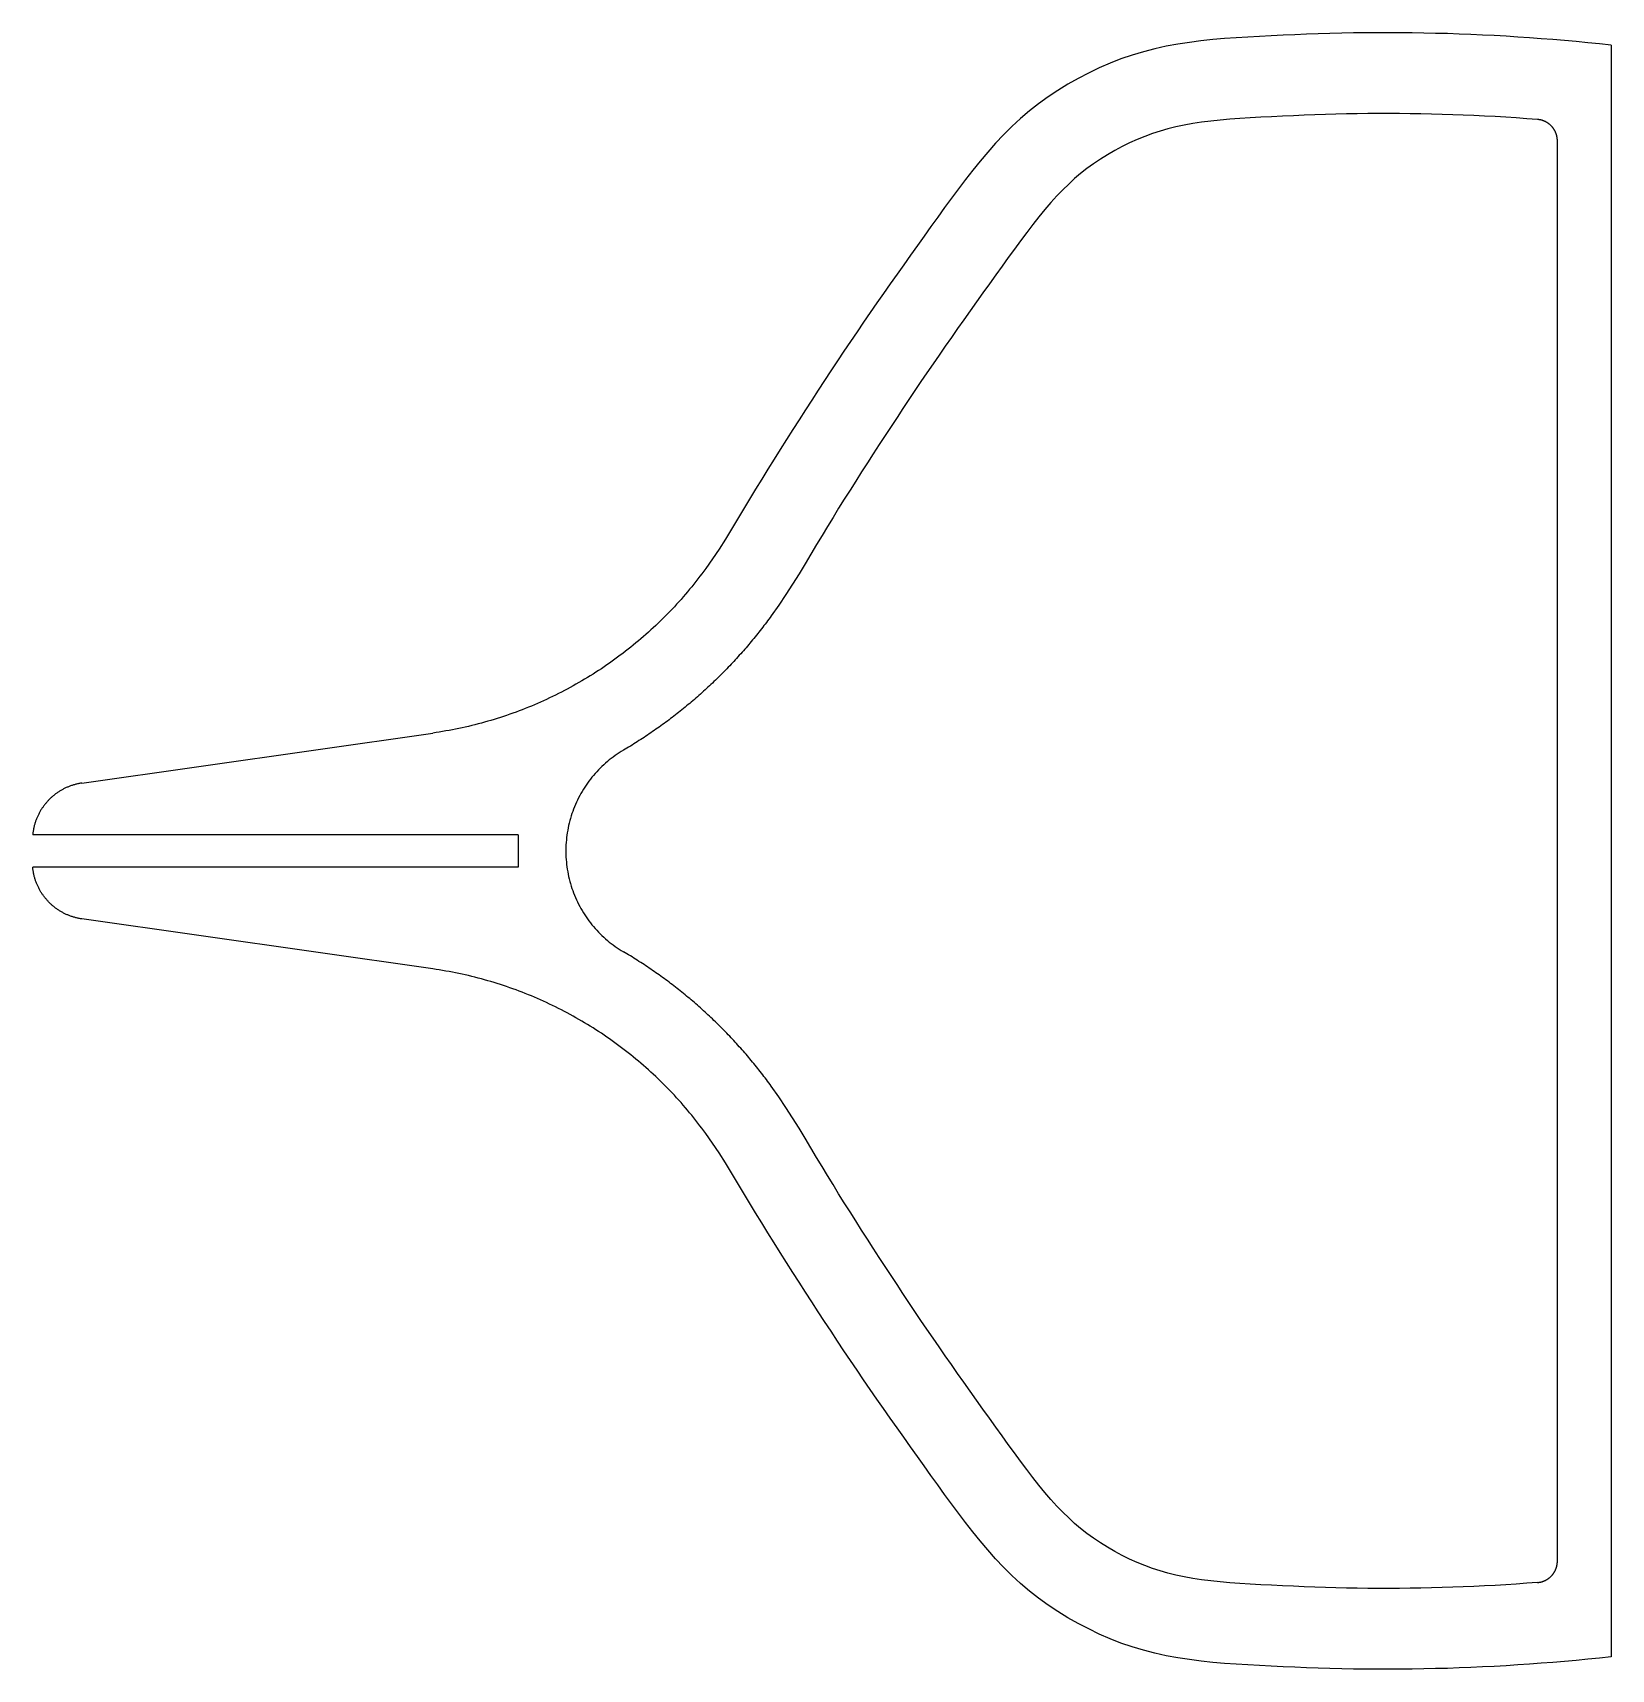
# Model space of a CAD drawing. Header units: metres. Extents: x -299 to -6, y -152 to 152.
import ezdxf

# ---------------------------------------------------------------- set-up
doc = ezdxf.new("R2010")
doc.units = ezdxf.units.M

msp = doc.modelspace()

# ---------------------------------------------------------------- linework, layer by layer
for p, q in [((-47.33, 151.84), (-49.51, 151.84)), ((-45.15, 151.83), (-47.33, 151.84)), ((-90.75, 148.85), (-92.86, 148.31)), ((-88.62, 149.33), (-90.75, 148.85)), ((-86.48, 149.73), (-88.62, 149.33)), ((-84.32, 150.06), (-86.48, 149.73)), ((-82.16, 150.34), (-84.32, 150.06)), ((-79.99, 150.57), (-82.16, 150.34)), ((-77.81, 150.76), (-79.99, 150.57)), ((-75.64, 150.91), (-77.81, 150.76)), ((-73.47, 151.04), (-75.64, 150.91)), ((-71.29, 151.15), (-73.47, 151.04)), ((-69.11, 151.26), (-71.29, 151.15)), ((-66.93, 151.37), (-69.11, 151.26)), ((-64.76, 151.47), (-66.93, 151.37)), ((-62.58, 151.56), (-64.76, 151.47)), ((-60.4, 151.65), (-62.58, 151.56)), ((-58.22, 151.71), (-60.4, 151.65)), ((-56.04, 151.77), (-58.22, 151.71)), ((-53.87, 151.81), (-56.04, 151.77)), ((-51.69, 151.83), (-53.87, 151.81)), ((-49.51, 151.84), (-51.69, 151.83)), ((-42.97, 151.81), (-45.15, 151.83)), ((-40.79, 151.77), (-42.97, 151.81)), ((-38.61, 151.73), (-40.79, 151.77)), ((-36.43, 151.67), (-38.61, 151.73)), ((-34.25, 151.59), (-36.43, 151.67)), ((-32.07, 151.51), (-34.25, 151.59)), ((-29.9, 151.41), (-32.07, 151.51)), ((-27.72, 151.3), (-29.9, 151.41)), ((-25.54, 151.18), (-27.72, 151.3)), ((-23.37, 151.04), (-25.54, 151.18)), ((-21.19, 150.9), (-23.37, 151.04)), ((-19.02, 150.74), (-21.19, 150.9)), ((-16.85, 150.57), (-19.02, 150.74)), ((-14.68, 150.38), (-16.85, 150.57)), ((-12.51, 150.19), (-14.68, 150.38)), ((-10.34, 149.98), (-12.51, 150.19)), ((-8.17, 149.76), (-10.34, 149.98)), ((-6, 149.52), (-8.17, 149.76)), ((-6, 149.52), (-6, 149.45)), ((-6, 149.45), (-6, -149.45)), ((-99.04, 146.18), (-101.04, 145.31)), ((-97.01, 146.97), (-99.04, 146.18)), ((-94.95, 147.68), (-97.01, 146.97)), ((-92.86, 148.31), (-94.95, 147.68)), ((-104.95, 143.36), (-106.85, 142.29)), ((-103.02, 144.37), (-104.95, 143.36)), ((-101.04, 145.31), (-103.02, 144.37)), ((-110.53, 139.94), (-112.3, 138.66)), ((-108.71, 141.14), (-110.53, 139.94)), ((-106.85, 142.29), (-108.71, 141.14)), ((-114.01, 137.32), (-115.67, 135.91)), ((-112.3, 138.66), (-114.01, 137.32)), ((-59.07, 136.68), (-61.03, 136.61)), ((-57.11, 136.74), (-59.07, 136.68)), ((-55.15, 136.78), (-57.11, 136.74)), ((-53.18, 136.81), (-55.15, 136.78)), ((-51.22, 136.83), (-53.18, 136.81)), ((-49.25, 136.84), (-51.22, 136.83)), ((-47.28, 136.84), (-49.25, 136.84)), ((-45.3, 136.83), (-47.28, 136.84)), ((-43.33, 136.81), (-45.3, 136.83)), ((-41.35, 136.78), (-43.33, 136.81)), ((-39.38, 136.74), (-41.35, 136.78)), ((-37.41, 136.69), (-39.38, 136.74)), ((-35.44, 136.63), (-37.41, 136.69)), ((-117.27, 134.44), (-118.81, 132.9)), ((-115.67, 135.91), (-117.27, 134.44)), ((-88.32, 134), (-89.76, 133.59)), ((-86.83, 134.37), (-88.32, 134)), ((-85.28, 134.7), (-86.83, 134.37)), ((-83.69, 134.98), (-85.28, 134.7)), ((-82.05, 135.24), (-83.69, 134.98)), ((-80.36, 135.45), (-82.05, 135.24)), ((-78.62, 135.63), (-80.36, 135.45)), ((-76.83, 135.79), (-78.62, 135.63)), ((-74.97, 135.92), (-76.83, 135.79)), ((-73.05, 136.04), (-74.97, 135.92)), ((-71.07, 136.15), (-73.05, 136.04)), ((-69.05, 136.25), (-71.07, 136.15)), ((-67.02, 136.35), (-69.05, 136.25)), ((-65.01, 136.44), (-67.02, 136.35)), ((-63.02, 136.53), (-65.01, 136.44)), ((-61.03, 136.61), (-63.02, 136.53)), ((-33.47, 136.55), (-35.44, 136.63)), ((-31.5, 136.47), (-33.47, 136.55)), ((-29.53, 136.38), (-31.5, 136.47)), ((-27.56, 136.27), (-29.53, 136.38)), ((-25.59, 136.15), (-27.56, 136.27)), ((-23.63, 136.03), (-25.59, 136.15)), ((-21.66, 135.89), (-23.63, 136.03)), ((-19.69, 135.74), (-21.66, 135.89)), ((-19.63, 135.74), (-19.69, 135.74)), ((-19.57, 135.73), (-19.63, 135.74)), ((-19.51, 135.73), (-19.57, 135.73)), ((-19.45, 135.72), (-19.51, 135.73)), ((-19.39, 135.71), (-19.45, 135.72)), ((-19.33, 135.7), (-19.39, 135.71)), ((-19.27, 135.69), (-19.33, 135.7)), ((-19.21, 135.68), (-19.27, 135.69)), ((-19.15, 135.67), (-19.21, 135.68)), ((-19.1, 135.65), (-19.15, 135.67)), ((-19.04, 135.64), (-19.1, 135.65)), ((-18.98, 135.62), (-19.04, 135.64)), ((-18.92, 135.61), (-18.98, 135.62)), ((-18.86, 135.59), (-18.92, 135.61)), ((-18.8, 135.57), (-18.86, 135.59)), ((-18.75, 135.56), (-18.8, 135.57)), ((-18.69, 135.54), (-18.75, 135.56)), ((-18.63, 135.52), (-18.69, 135.54)), ((-18.58, 135.49), (-18.63, 135.52)), ((-18.52, 135.47), (-18.58, 135.49)), ((-18.46, 135.45), (-18.52, 135.47)), ((-18.41, 135.43), (-18.46, 135.45)), ((-18.35, 135.4), (-18.41, 135.43)), ((-18.3, 135.38), (-18.35, 135.4)), ((-18.24, 135.35), (-18.3, 135.38)), ((-18.19, 135.32), (-18.24, 135.35)), ((-18.14, 135.3), (-18.19, 135.32)), ((-18.08, 135.27), (-18.14, 135.3)), ((-18.03, 135.24), (-18.08, 135.27)), ((-17.98, 135.21), (-18.03, 135.24)), ((-17.93, 135.18), (-17.98, 135.21)), ((-17.88, 135.15), (-17.93, 135.18)), ((-17.82, 135.11), (-17.88, 135.15)), ((-17.77, 135.08), (-17.82, 135.11)), ((-17.72, 135.05), (-17.77, 135.08)), ((-17.67, 135.01), (-17.72, 135.05)), ((-17.63, 134.98), (-17.67, 135.01)), ((-17.58, 134.94), (-17.63, 134.98)), ((-17.53, 134.9), (-17.58, 134.94)), ((-17.48, 134.87), (-17.53, 134.9)), ((-17.44, 134.83), (-17.48, 134.87)), ((-17.39, 134.79), (-17.44, 134.83)), ((-17.34, 134.75), (-17.39, 134.79)), ((-17.3, 134.71), (-17.34, 134.75)), ((-17.26, 134.67), (-17.3, 134.71)), ((-17.21, 134.63), (-17.26, 134.67)), ((-17.17, 134.58), (-17.21, 134.63)), ((-17.13, 134.54), (-17.17, 134.58)), ((-17.08, 134.5), (-17.13, 134.54)), ((-17.04, 134.45), (-17.08, 134.5)), ((-17, 134.41), (-17.04, 134.45)), ((-16.96, 134.36), (-17, 134.41)), ((-16.93, 134.32), (-16.96, 134.36)), ((-16.89, 134.27), (-16.93, 134.32)), ((-16.85, 134.22), (-16.89, 134.27)), ((-16.81, 134.17), (-16.85, 134.22)), ((-16.78, 134.13), (-16.81, 134.17)), ((-16.74, 134.08), (-16.78, 134.13)), ((-16.71, 134.03), (-16.74, 134.08)), ((-16.67, 133.98), (-16.71, 134.03)), ((-16.64, 133.93), (-16.67, 133.98)), ((-16.61, 133.88), (-16.64, 133.93)), ((-16.58, 133.82), (-16.61, 133.88)), ((-16.54, 133.77), (-16.58, 133.82)), ((-16.51, 133.72), (-16.54, 133.77)), ((-16.49, 133.67), (-16.51, 133.72)), ((-16.46, 133.61), (-16.49, 133.67)), ((-120.3, 131.32), (-121.74, 129.69)), ((-118.81, 132.9), (-120.3, 131.32)), ((-96.8, 130.71), (-98.18, 129.97)), ((-95.41, 131.39), (-96.8, 130.71)), ((-94.01, 132.02), (-95.41, 131.39)), ((-92.6, 132.6), (-94.01, 132.02)), ((-91.18, 133.12), (-92.6, 132.6)), ((-89.76, 133.59), (-91.18, 133.12)), ((-16.43, 133.56), (-16.46, 133.61)), ((-16.4, 133.51), (-16.43, 133.56)), ((-16.38, 133.45), (-16.4, 133.51)), ((-16.35, 133.4), (-16.38, 133.45)), ((-16.33, 133.34), (-16.35, 133.4)), ((-16.3, 133.29), (-16.33, 133.34)), ((-16.28, 133.23), (-16.3, 133.29)), ((-16.26, 133.17), (-16.28, 133.23)), ((-16.24, 133.12), (-16.26, 133.17)), ((-16.22, 133.06), (-16.24, 133.12)), ((-16.2, 133), (-16.22, 133.06)), ((-16.18, 132.95), (-16.2, 133)), ((-16.16, 132.89), (-16.18, 132.95)), ((-16.15, 132.83), (-16.16, 132.89)), ((-16.13, 132.77), (-16.15, 132.83)), ((-16.12, 132.71), (-16.13, 132.77)), ((-16.1, 132.65), (-16.12, 132.71)), ((-16.09, 132.6), (-16.1, 132.65)), ((-16.08, 132.54), (-16.09, 132.6)), ((-16.07, 132.48), (-16.08, 132.54)), ((-16.05, 132.42), (-16.07, 132.48)), ((-16.05, 132.36), (-16.05, 132.42)), ((-16.04, 132.3), (-16.05, 132.36)), ((-16.03, 132.24), (-16.04, 132.3)), ((-16.02, 132.18), (-16.03, 132.24)), ((-16.02, 132.12), (-16.02, 132.18)), ((-16.01, 132.06), (-16.02, 132.12)), ((-16.01, 132), (-16.01, 132.06)), ((-16, 131.94), (-16.01, 132)), ((-16, 131.88), (-16, 131.94)), ((-16, 131.82), (-16, 131.88)), ((-16, 131.76), (-16, 131.82)), ((-16, -131.76), (-16, 131.76)), ((-123.14, 128.02), (-124.51, 126.33)), ((-121.74, 129.69), (-123.14, 128.02)), ((-100.84, 128.38), (-102.11, 127.52)), ((-99.52, 129.19), (-100.84, 128.38)), ((-98.18, 129.97), (-99.52, 129.19)), ((-125.85, 124.62), (-127.17, 122.9)), ((-124.51, 126.33), (-125.85, 124.62)), ((-105.63, 124.77), (-106.72, 123.77)), ((-104.51, 125.72), (-105.63, 124.77)), ((-103.33, 126.63), (-104.51, 125.72)), ((-102.11, 127.52), (-103.33, 126.63)), ((-127.17, 122.9), (-128.47, 121.15)), ((-108.9, 121.55), (-110.01, 120.33)), ((-107.81, 122.7), (-108.9, 121.55)), ((-106.72, 123.77), (-107.81, 122.7)), ((-129.75, 119.4), (-131.02, 117.64)), ((-128.47, 121.15), (-129.75, 119.4)), ((-111.12, 119.02), (-112.24, 117.66)), ((-110.01, 120.33), (-111.12, 119.02)), ((-132.28, 115.87), (-133.54, 114.11)), ((-131.02, 117.64), (-132.28, 115.87)), ((-113.37, 116.24), (-114.51, 114.77)), ((-112.24, 117.66), (-113.37, 116.24)), ((-133.54, 114.11), (-134.8, 112.34)), ((-115.65, 113.25), (-116.79, 111.71)), ((-114.51, 114.77), (-115.65, 113.25)), ((-136.06, 110.57), (-137.32, 108.8)), ((-134.8, 112.34), (-136.06, 110.57)), ((-117.94, 110.13), (-119.09, 108.53)), ((-116.79, 111.71), (-117.94, 110.13)), ((-138.57, 107.03), (-139.83, 105.26)), ((-137.32, 108.8), (-138.57, 107.03)), ((-120.26, 106.89), (-121.44, 105.23)), ((-119.09, 108.53), (-120.26, 106.89)), ((-141.08, 103.48), (-142.32, 101.7)), ((-139.83, 105.26), (-141.08, 103.48)), ((-122.63, 103.56), (-123.82, 101.9)), ((-121.44, 105.23), (-122.63, 103.56)), ((-142.32, 101.7), (-143.56, 99.92)), ((-125, 100.24), (-126.17, 98.59)), ((-123.82, 101.9), (-125, 100.24)), ((-144.79, 98.13), (-146.01, 96.34)), ((-143.56, 99.92), (-144.79, 98.13)), ((-126.17, 98.59), (-127.33, 96.94)), ((-147.23, 94.54), (-148.44, 92.74)), ((-146.01, 96.34), (-147.23, 94.54)), ((-128.49, 95.31), (-129.63, 93.67)), ((-127.33, 96.94), (-128.49, 95.31)), ((-148.44, 92.74), (-149.65, 90.93)), ((-130.77, 92.03), (-131.9, 90.39)), ((-129.63, 93.67), (-130.77, 92.03)), ((-150.85, 89.12), (-152.04, 87.31)), ((-149.65, 90.93), (-150.85, 89.12)), ((-133.03, 88.75), (-134.15, 87.1)), ((-131.9, 90.39), (-133.03, 88.75)), ((-153.23, 85.49), (-154.41, 83.67)), ((-152.04, 87.31), (-153.23, 85.49)), ((-135.27, 85.45), (-136.38, 83.79)), ((-134.15, 87.1), (-135.27, 85.45)), ((-154.41, 83.67), (-155.59, 81.85)), ((-137.49, 82.12), (-138.59, 80.45)), ((-136.38, 83.79), (-137.49, 82.12)), ((-156.77, 80.03), (-157.94, 78.2)), ((-155.59, 81.85), (-156.77, 80.03)), ((-138.59, 80.45), (-139.7, 78.78)), ((-159.11, 76.37), (-160.27, 74.53)), ((-157.94, 78.2), (-159.11, 76.37)), ((-140.79, 77.1), (-141.89, 75.41)), ((-139.7, 78.78), (-140.79, 77.1)), ((-160.27, 74.53), (-161.42, 72.7)), ((-142.99, 73.72), (-144.07, 72.03)), ((-141.89, 75.41), (-142.99, 73.72)), ((-162.57, 70.85), (-163.71, 69)), ((-161.42, 72.7), (-162.57, 70.85)), ((-145.16, 70.34), (-146.24, 68.65)), ((-144.07, 72.03), (-145.16, 70.34)), ((-164.84, 67.15), (-165.96, 65.29)), ((-163.71, 69), (-164.84, 67.15)), ((-147.31, 66.96), (-148.37, 65.28)), ((-146.24, 68.65), (-147.31, 66.96)), ((-165.96, 65.29), (-167.07, 63.43)), ((-148.37, 65.28), (-149.42, 63.59)), ((-168.18, 61.56), (-169.3, 59.71)), ((-167.07, 63.43), (-168.18, 61.56)), ((-150.46, 61.91), (-151.49, 60.24)), ((-149.42, 63.59), (-150.46, 61.91)), ((-170.45, 57.86), (-171.61, 56.03)), ((-169.3, 59.71), (-170.45, 57.86)), ((-152.5, 58.56), (-153.52, 56.85)), ((-151.49, 60.24), (-152.5, 58.56)), ((-171.61, 56.03), (-172.82, 54.22)), ((-154.57, 55.09), (-155.66, 53.28)), ((-153.52, 56.85), (-154.57, 55.09)), ((-174.43, 51.95), (-174.8, 51.46)), ((-174.07, 52.45), (-174.43, 51.95)), ((-172.82, 54.22), (-174.07, 52.45)), ((-155.66, 53.28), (-156.78, 51.43)), ((-176.69, 49.04), (-177.09, 48.57)), ((-176.31, 49.52), (-176.69, 49.04)), ((-175.93, 50), (-176.31, 49.52)), ((-175.55, 50.48), (-175.93, 50)), ((-175.17, 50.97), (-175.55, 50.48)), ((-174.8, 51.46), (-175.17, 50.97)), ((-157.96, 49.53), (-159.21, 47.6)), ((-156.78, 51.43), (-157.96, 49.53)), ((-179.51, 45.79), (-179.92, 45.34)), ((-179.09, 46.25), (-179.51, 45.79)), ((-178.68, 46.7), (-179.09, 46.25)), ((-178.28, 47.17), (-178.68, 46.7)), ((-177.88, 47.63), (-178.28, 47.17)), ((-177.48, 48.1), (-177.88, 47.63)), ((-177.09, 48.57), (-177.48, 48.1)), ((-160.53, 45.63), (-161.93, 43.64)), ((-159.21, 47.6), (-160.53, 45.63)), ((-182.5, 42.7), (-182.94, 42.28)), ((-182.06, 43.13), (-182.5, 42.7)), ((-181.63, 43.57), (-182.06, 43.13)), ((-181.19, 44.01), (-181.63, 43.57)), ((-180.77, 44.45), (-181.19, 44.01)), ((-180.34, 44.89), (-180.77, 44.45)), ((-179.92, 45.34), (-180.34, 44.89)), ((-162.6, 42.73), (-162.83, 42.42)), ((-162.38, 43.03), (-162.6, 42.73)), ((-162.16, 43.33), (-162.38, 43.03)), ((-161.93, 43.64), (-162.16, 43.33)), ((-185.66, 39.79), (-186.12, 39.39)), ((-185.2, 40.19), (-185.66, 39.79)), ((-184.74, 40.6), (-185.2, 40.19)), ((-184.28, 41.02), (-184.74, 40.6)), ((-183.83, 41.43), (-184.28, 41.02)), ((-183.38, 41.85), (-183.83, 41.43)), ((-182.94, 42.28), (-183.38, 41.85)), ((-164.92, 39.75), (-165.16, 39.46)), ((-164.68, 40.04), (-164.92, 39.75)), ((-164.45, 40.34), (-164.68, 40.04)), ((-164.21, 40.63), (-164.45, 40.34)), ((-163.98, 40.93), (-164.21, 40.63)), ((-163.75, 41.22), (-163.98, 40.93)), ((-163.52, 41.52), (-163.75, 41.22)), ((-163.29, 41.82), (-163.52, 41.52)), ((-163.06, 42.12), (-163.29, 41.82)), ((-162.83, 42.42), (-163.06, 42.12)), ((-189.47, 36.68), (-189.96, 36.31)), ((-188.98, 37.06), (-189.47, 36.68)), ((-188.5, 37.44), (-188.98, 37.06)), ((-188.02, 37.82), (-188.5, 37.44)), ((-187.54, 38.21), (-188.02, 37.82)), ((-187.06, 38.6), (-187.54, 38.21)), ((-186.59, 38.99), (-187.06, 38.6)), ((-186.12, 39.39), (-186.59, 38.99)), ((-167.61, 36.59), (-167.86, 36.31)), ((-167.36, 36.87), (-167.61, 36.59)), ((-167.11, 37.15), (-167.36, 36.87)), ((-166.86, 37.44), (-167.11, 37.15)), ((-166.61, 37.72), (-166.86, 37.44)), ((-166.37, 38.01), (-166.61, 37.72)), ((-166.12, 38.3), (-166.37, 38.01)), ((-165.88, 38.58), (-166.12, 38.3)), ((-165.64, 38.87), (-165.88, 38.58)), ((-165.4, 39.16), (-165.64, 38.87)), ((-165.16, 39.46), (-165.4, 39.16)), ((-193.98, 33.49), (-194.5, 33.16)), ((-193.47, 33.83), (-193.98, 33.49)), ((-192.96, 34.17), (-193.47, 33.83)), ((-192.45, 34.52), (-192.96, 34.17)), ((-191.95, 34.87), (-192.45, 34.52)), ((-191.44, 35.23), (-191.95, 34.87)), ((-190.95, 35.58), (-191.44, 35.23)), ((-190.45, 35.95), (-190.95, 35.58)), ((-189.96, 36.31), (-190.45, 35.95)), ((-170.44, 33.55), (-170.7, 33.28)), ((-170.17, 33.82), (-170.44, 33.55)), ((-169.91, 34.09), (-170.17, 33.82)), ((-169.65, 34.37), (-169.91, 34.09)), ((-169.39, 34.64), (-169.65, 34.37)), ((-169.13, 34.92), (-169.39, 34.64)), ((-168.88, 35.19), (-169.13, 34.92)), ((-168.62, 35.47), (-168.88, 35.19)), ((-168.37, 35.75), (-168.62, 35.47)), ((-168.11, 36.03), (-168.37, 35.75)), ((-167.86, 36.31), (-168.11, 36.03)), ((-198.71, 30.64), (-199.25, 30.34)), ((-198.18, 30.94), (-198.71, 30.64)), ((-197.64, 31.24), (-198.18, 30.94)), ((-197.11, 31.55), (-197.64, 31.24)), ((-196.58, 31.87), (-197.11, 31.55)), ((-196.06, 32.18), (-196.58, 31.87)), ((-195.53, 32.5), (-196.06, 32.18)), ((-195.01, 32.83), (-195.53, 32.5)), ((-194.5, 33.16), (-195.01, 32.83)), ((-173.68, 30.39), (-173.95, 30.14)), ((-173.4, 30.65), (-173.68, 30.39)), ((-173.13, 30.91), (-173.4, 30.65)), ((-172.85, 31.17), (-173.13, 30.91)), ((-172.58, 31.43), (-172.85, 31.17)), ((-172.31, 31.69), (-172.58, 31.43)), ((-172.04, 31.95), (-172.31, 31.69)), ((-171.77, 32.22), (-172.04, 31.95)), ((-171.5, 32.48), (-171.77, 32.22)), ((-171.23, 32.75), (-171.5, 32.48)), ((-170.97, 33.01), (-171.23, 32.75)), ((-170.7, 33.28), (-170.97, 33.01)), ((-205.32, 27.38), (-205.89, 27.14)), ((-204.76, 27.63), (-205.32, 27.38)), ((-204.2, 27.88), (-204.76, 27.63)), ((-203.64, 28.14), (-204.2, 27.88)), ((-203.08, 28.4), (-203.64, 28.14)), ((-202.53, 28.66), (-203.08, 28.4)), ((-201.98, 28.93), (-202.53, 28.66)), ((-201.43, 29.21), (-201.98, 28.93)), ((-200.88, 29.48), (-201.43, 29.21)), ((-200.33, 29.77), (-200.88, 29.48)), ((-199.79, 30.05), (-200.33, 29.77)), ((-199.25, 30.34), (-199.79, 30.05)), ((-177.07, 27.4), (-177.36, 27.16)), ((-176.78, 27.64), (-177.07, 27.4)), ((-176.5, 27.88), (-176.78, 27.64)), ((-176.21, 28.13), (-176.5, 27.88)), ((-175.92, 28.38), (-176.21, 28.13)), ((-175.64, 28.62), (-175.92, 28.38)), ((-175.36, 28.87), (-175.64, 28.62)), ((-175.07, 29.12), (-175.36, 28.87)), ((-174.79, 29.38), (-175.07, 29.12)), ((-174.51, 29.63), (-174.79, 29.38)), ((-174.23, 29.88), (-174.51, 29.63)), ((-173.95, 30.14), (-174.23, 29.88)), ((-213.39, 24.42), (-213.98, 24.24)), ((-212.8, 24.6), (-213.39, 24.42)), ((-212.22, 24.78), (-212.8, 24.6)), ((-211.63, 24.97), (-212.22, 24.78)), ((-211.05, 25.17), (-211.63, 24.97)), ((-210.47, 25.37), (-211.05, 25.17)), ((-209.89, 25.58), (-210.47, 25.37)), ((-209.31, 25.79), (-209.89, 25.58)), ((-208.74, 26), (-209.31, 25.79)), ((-208.16, 26.22), (-208.74, 26)), ((-207.59, 26.44), (-208.16, 26.22)), ((-207.02, 26.67), (-207.59, 26.44)), ((-206.45, 26.9), (-207.02, 26.67)), ((-205.89, 27.14), (-206.45, 26.9)), ((-180.91, 24.35), (-181.21, 24.12)), ((-180.61, 24.58), (-180.91, 24.35)), ((-180.31, 24.8), (-180.61, 24.58)), ((-180.01, 25.03), (-180.31, 24.8)), ((-179.71, 25.26), (-180.01, 25.03)), ((-179.42, 25.5), (-179.71, 25.26)), ((-179.12, 25.73), (-179.42, 25.5)), ((-178.82, 25.96), (-179.12, 25.73)), ((-178.53, 26.2), (-178.82, 25.96)), ((-178.24, 26.44), (-178.53, 26.2)), ((-177.94, 26.68), (-178.24, 26.44)), ((-177.65, 26.91), (-177.94, 26.68)), ((-177.36, 27.16), (-177.65, 26.91)), ((-289.89, 12.6), (-224.77, 21.88)), ((-224.16, 21.97), (-224.77, 21.88)), ((-223.55, 22.06), (-224.16, 21.97)), ((-222.95, 22.16), (-223.55, 22.06)), ((-222.34, 22.27), (-222.95, 22.16)), ((-221.74, 22.38), (-222.34, 22.27)), ((-221.13, 22.49), (-221.74, 22.38)), ((-220.53, 22.61), (-221.13, 22.49)), ((-219.93, 22.73), (-220.53, 22.61)), ((-219.33, 22.86), (-219.93, 22.73)), ((-218.73, 23), (-219.33, 22.86)), ((-218.13, 23.13), (-218.73, 23)), ((-217.53, 23.28), (-218.13, 23.13)), ((-216.94, 23.43), (-217.53, 23.28)), ((-216.34, 23.58), (-216.94, 23.43)), ((-215.75, 23.74), (-216.34, 23.58)), ((-215.16, 23.9), (-215.75, 23.74)), ((-214.57, 24.07), (-215.16, 23.9)), ((-213.98, 24.24), (-214.57, 24.07)), ((-185.22, 21.3), (-185.54, 21.09)), ((-184.91, 21.51), (-185.22, 21.3)), ((-184.6, 21.72), (-184.91, 21.51)), ((-184.28, 21.93), (-184.6, 21.72)), ((-183.97, 22.15), (-184.28, 21.93)), ((-183.66, 22.36), (-183.97, 22.15)), ((-183.35, 22.58), (-183.66, 22.36)), ((-183.05, 22.79), (-183.35, 22.58)), ((-182.74, 23.01), (-183.05, 22.79)), ((-182.43, 23.23), (-182.74, 23.01)), ((-182.13, 23.45), (-182.43, 23.23)), ((-181.82, 23.67), (-182.13, 23.45)), ((-181.52, 23.9), (-181.82, 23.67)), ((-181.21, 24.12), (-181.52, 23.9)), ((-189.77, 18.46), (-190.15, 18.22)), ((-189.38, 18.7), (-189.77, 18.46)), ((-189.06, 18.89), (-189.38, 18.7)), ((-188.73, 19.08), (-189.06, 18.89)), ((-188.41, 19.28), (-188.73, 19.08)), ((-188.09, 19.48), (-188.41, 19.28)), ((-187.76, 19.67), (-188.09, 19.48)), ((-187.44, 19.87), (-187.76, 19.67)), ((-187.12, 20.07), (-187.44, 19.87)), ((-186.81, 20.27), (-187.12, 20.07)), ((-186.49, 20.48), (-186.81, 20.27)), ((-186.17, 20.68), (-186.49, 20.48)), ((-185.85, 20.89), (-186.17, 20.68)), ((-185.54, 21.09), (-185.85, 20.89)), ((-193.69, 15.37), (-194.01, 15.04)), ((-193.36, 15.68), (-193.69, 15.37)), ((-193.03, 15.99), (-193.36, 15.68)), ((-192.69, 16.3), (-193.03, 15.99)), ((-192.35, 16.6), (-192.69, 16.3)), ((-192, 16.89), (-192.35, 16.6)), ((-191.64, 17.17), (-192, 16.89)), ((-191.28, 17.44), (-191.64, 17.17)), ((-190.91, 17.71), (-191.28, 17.44)), ((-190.53, 17.97), (-190.91, 17.71)), ((-190.15, 18.22), (-190.53, 17.97)), ((-291.72, 12.18), (-291.85, 12.13)), ((-291.58, 12.22), (-291.72, 12.18)), ((-291.44, 12.26), (-291.58, 12.22)), ((-291.3, 12.3), (-291.44, 12.26)), ((-291.16, 12.34), (-291.3, 12.3)), ((-291.02, 12.38), (-291.16, 12.34)), ((-290.88, 12.41), (-291.02, 12.38)), ((-290.74, 12.45), (-290.88, 12.41)), ((-290.6, 12.48), (-290.74, 12.45)), ((-290.46, 12.51), (-290.6, 12.48)), ((-290.32, 12.53), (-290.46, 12.51)), ((-290.18, 12.56), (-290.32, 12.53)), ((-290.03, 12.58), (-290.18, 12.56)), ((-289.89, 12.6), (-290.03, 12.58)), ((-196.3, 12.22), (-196.55, 11.84)), ((-196.04, 12.59), (-196.3, 12.22)), ((-195.77, 12.96), (-196.04, 12.59)), ((-195.5, 13.32), (-195.77, 12.96)), ((-195.22, 13.68), (-195.5, 13.32)), ((-194.92, 14.03), (-195.22, 13.68)), ((-194.63, 14.37), (-194.92, 14.03)), ((-194.32, 14.71), (-194.63, 14.37)), ((-194.01, 15.04), (-194.32, 14.71)), ((-296.37, 9.12), (-296.47, 9.01)), ((-296.27, 9.23), (-296.37, 9.12)), ((-296.18, 9.34), (-296.27, 9.23)), ((-296.08, 9.44), (-296.18, 9.34)), ((-295.98, 9.54), (-296.08, 9.44)), ((-295.87, 9.65), (-295.98, 9.54)), ((-295.77, 9.75), (-295.87, 9.65)), ((-295.66, 9.85), (-295.77, 9.75)), ((-295.56, 9.94), (-295.66, 9.85)), ((-295.45, 10.04), (-295.56, 9.94)), ((-295.34, 10.13), (-295.45, 10.04)), ((-295.23, 10.23), (-295.34, 10.13)), ((-295.12, 10.32), (-295.23, 10.23)), ((-295.01, 10.41), (-295.12, 10.32)), ((-294.89, 10.5), (-295.01, 10.41)), ((-294.78, 10.59), (-294.89, 10.5)), ((-294.66, 10.67), (-294.78, 10.59)), ((-294.54, 10.76), (-294.66, 10.67)), ((-294.43, 10.84), (-294.54, 10.76)), ((-294.31, 10.92), (-294.43, 10.84)), ((-294.18, 11), (-294.31, 10.92)), ((-294.06, 11.08), (-294.18, 11)), ((-293.94, 11.15), (-294.06, 11.08)), ((-293.82, 11.23), (-293.94, 11.15)), ((-293.69, 11.3), (-293.82, 11.23)), ((-293.57, 11.37), (-293.69, 11.3)), ((-293.44, 11.44), (-293.57, 11.37)), ((-293.31, 11.51), (-293.44, 11.44)), ((-293.18, 11.57), (-293.31, 11.51)), ((-293.05, 11.64), (-293.18, 11.57)), ((-292.92, 11.7), (-293.05, 11.64)), ((-292.79, 11.76), (-292.92, 11.7)), ((-292.66, 11.82), (-292.79, 11.76)), ((-292.53, 11.87), (-292.66, 11.82)), ((-292.39, 11.93), (-292.53, 11.87)), ((-292.26, 11.98), (-292.39, 11.93)), ((-292.12, 12.03), (-292.26, 11.98)), ((-291.99, 12.08), (-292.12, 12.03)), ((-291.85, 12.13), (-291.99, 12.08)), ((-197.9, 9.46), (-198.09, 9.05)), ((-197.69, 9.87), (-197.9, 9.46)), ((-197.48, 10.27), (-197.69, 9.87)), ((-197.26, 10.67), (-197.48, 10.27)), ((-197.04, 11.06), (-197.26, 10.67)), ((-196.8, 11.45), (-197.04, 11.06)), ((-196.55, 11.84), (-196.8, 11.45)), ((-298.27, 6.07), (-298.33, 5.94)), ((-298.22, 6.21), (-298.27, 6.07)), ((-298.16, 6.34), (-298.22, 6.21)), ((-298.1, 6.47), (-298.16, 6.34)), ((-298.04, 6.6), (-298.1, 6.47)), ((-297.98, 6.73), (-298.04, 6.6)), ((-297.91, 6.86), (-297.98, 6.73)), ((-297.85, 6.99), (-297.91, 6.86)), ((-297.78, 7.12), (-297.85, 6.99)), ((-297.71, 7.24), (-297.78, 7.12)), ((-297.64, 7.37), (-297.71, 7.24)), ((-297.56, 7.49), (-297.64, 7.37)), ((-297.49, 7.62), (-297.56, 7.49)), ((-297.41, 7.74), (-297.49, 7.62)), ((-297.33, 7.86), (-297.41, 7.74)), ((-297.25, 7.98), (-297.33, 7.86)), ((-297.17, 8.1), (-297.25, 7.98)), ((-297.09, 8.22), (-297.17, 8.1)), ((-297.01, 8.34), (-297.09, 8.22)), ((-296.92, 8.45), (-297.01, 8.34)), ((-296.83, 8.57), (-296.92, 8.45)), ((-296.74, 8.68), (-296.83, 8.57)), ((-296.65, 8.79), (-296.74, 8.68)), ((-296.56, 8.9), (-296.65, 8.79)), ((-296.47, 9.01), (-296.56, 8.9)), ((-199.07, 6.5), (-199.2, 6.06)), ((-198.93, 6.93), (-199.07, 6.5)), ((-198.78, 7.36), (-198.93, 6.93)), ((-198.62, 7.79), (-198.78, 7.36)), ((-198.45, 8.21), (-198.62, 7.79)), ((-198.28, 8.63), (-198.45, 8.21)), ((-198.09, 9.05), (-198.28, 8.63)), ((-299.01, 3.14), (-299.03, 3)), ((-299, 3.29), (-299.01, 3.14)), ((-298.98, 3.43), (-299, 3.29)), ((-298.96, 3.57), (-298.98, 3.43)), ((-298.94, 3.72), (-298.96, 3.57)), ((-298.91, 3.86), (-298.94, 3.72)), ((-298.89, 4), (-298.91, 3.86)), ((-298.86, 4.14), (-298.89, 4)), ((-298.83, 4.28), (-298.86, 4.14)), ((-298.8, 4.42), (-298.83, 4.28)), ((-298.76, 4.57), (-298.8, 4.42)), ((-298.73, 4.71), (-298.76, 4.57)), ((-298.69, 4.84), (-298.73, 4.71)), ((-298.65, 4.98), (-298.69, 4.84)), ((-298.61, 5.12), (-298.65, 4.98)), ((-298.57, 5.26), (-298.61, 5.12)), ((-298.52, 5.4), (-298.57, 5.26)), ((-298.48, 5.53), (-298.52, 5.4)), ((-298.43, 5.67), (-298.48, 5.53)), ((-298.38, 5.81), (-298.43, 5.67)), ((-298.33, 5.94), (-298.38, 5.81)), ((-199.8, 3.4), (-199.87, 2.95)), ((-199.72, 3.85), (-199.8, 3.4)), ((-199.64, 4.3), (-199.72, 3.85)), ((-199.54, 4.74), (-199.64, 4.3)), ((-199.44, 5.19), (-199.54, 4.74)), ((-199.33, 5.63), (-199.44, 5.19)), ((-199.2, 6.06), (-199.33, 5.63)), ((-208.94, 3), (-299.03, 3)), ((-208.94, 3), (-208.94, -3)), ((-200.06, 0.68), (-200.07, 0.23)), ((-200.07, 0.23), (-200.07, -0.23)), ((-200.04, 1.14), (-200.06, 0.68)), ((-200.01, 1.59), (-200.04, 1.14)), ((-199.97, 2.05), (-200.01, 1.59)), ((-199.92, 2.5), (-199.97, 2.05)), ((-199.87, 2.95), (-199.92, 2.5)), ((-299.01, -3.14), (-299.03, -3)), ((-208.94, -3), (-299.03, -3)), ((-200.07, -0.23), (-200.06, -0.68)), ((-200.06, -0.68), (-200.04, -1.14)), ((-200.04, -1.14), (-200.01, -1.59)), ((-200.01, -1.59), (-199.97, -2.05)), ((-199.97, -2.05), (-199.92, -2.5)), ((-199.92, -2.5), (-199.87, -2.95)), ((-199.87, -2.95), (-199.8, -3.4)), ((-299, -3.29), (-299.01, -3.14)), ((-298.98, -3.43), (-299, -3.29)), ((-298.96, -3.57), (-298.98, -3.43)), ((-298.94, -3.72), (-298.96, -3.57)), ((-298.91, -3.86), (-298.94, -3.72)), ((-298.89, -4), (-298.91, -3.86)), ((-298.86, -4.14), (-298.89, -4)), ((-298.83, -4.28), (-298.86, -4.14)), ((-298.8, -4.42), (-298.83, -4.28)), ((-298.76, -4.57), (-298.8, -4.42)), ((-298.73, -4.71), (-298.76, -4.57)), ((-298.69, -4.84), (-298.73, -4.71)), ((-298.65, -4.98), (-298.69, -4.84)), ((-298.61, -5.12), (-298.65, -4.98)), ((-298.57, -5.26), (-298.61, -5.12)), ((-298.52, -5.4), (-298.57, -5.26)), ((-298.48, -5.53), (-298.52, -5.4)), ((-298.43, -5.67), (-298.48, -5.53)), ((-298.38, -5.81), (-298.43, -5.67)), ((-298.33, -5.94), (-298.38, -5.81)), ((-298.27, -6.07), (-298.33, -5.94)), ((-199.8, -3.4), (-199.72, -3.85)), ((-199.72, -3.85), (-199.64, -4.3)), ((-199.64, -4.3), (-199.54, -4.74)), ((-199.54, -4.74), (-199.44, -5.19)), ((-199.44, -5.19), (-199.33, -5.63)), ((-199.33, -5.63), (-199.2, -6.06)), ((-199.2, -6.06), (-199.07, -6.5)), ((-298.22, -6.21), (-298.27, -6.07)), ((-298.16, -6.34), (-298.22, -6.21)), ((-298.1, -6.47), (-298.16, -6.34)), ((-298.04, -6.6), (-298.1, -6.47)), ((-297.98, -6.73), (-298.04, -6.6)), ((-297.91, -6.86), (-297.98, -6.73)), ((-297.85, -6.99), (-297.91, -6.86)), ((-297.78, -7.12), (-297.85, -6.99)), ((-297.71, -7.24), (-297.78, -7.12)), ((-297.64, -7.37), (-297.71, -7.24)), ((-297.56, -7.49), (-297.64, -7.37)), ((-297.49, -7.62), (-297.56, -7.49)), ((-297.41, -7.74), (-297.49, -7.62)), ((-297.33, -7.86), (-297.41, -7.74)), ((-297.25, -7.98), (-297.33, -7.86)), ((-297.17, -8.1), (-297.25, -7.98)), ((-297.09, -8.22), (-297.17, -8.1)), ((-297.01, -8.34), (-297.09, -8.22)), ((-296.92, -8.45), (-297.01, -8.34)), ((-296.83, -8.57), (-296.92, -8.45)), ((-296.74, -8.68), (-296.83, -8.57)), ((-296.65, -8.79), (-296.74, -8.68)), ((-296.56, -8.9), (-296.65, -8.79)), ((-296.47, -9.01), (-296.56, -8.9)), ((-296.37, -9.12), (-296.47, -9.01)), ((-199.07, -6.5), (-198.93, -6.93)), ((-198.93, -6.93), (-198.78, -7.36)), ((-198.78, -7.36), (-198.62, -7.79)), ((-198.62, -7.79), (-198.45, -8.21)), ((-198.45, -8.21), (-198.28, -8.63)), ((-198.28, -8.63), (-198.09, -9.05)), ((-198.09, -9.05), (-197.9, -9.46)), ((-296.27, -9.23), (-296.37, -9.12)), ((-296.18, -9.34), (-296.27, -9.23)), ((-296.08, -9.44), (-296.18, -9.34)), ((-295.98, -9.54), (-296.08, -9.44)), ((-295.87, -9.65), (-295.98, -9.54)), ((-295.77, -9.75), (-295.87, -9.65)), ((-295.66, -9.85), (-295.77, -9.75)), ((-295.56, -9.94), (-295.66, -9.85)), ((-295.45, -10.04), (-295.56, -9.94)), ((-295.34, -10.13), (-295.45, -10.04)), ((-295.23, -10.23), (-295.34, -10.13)), ((-295.12, -10.32), (-295.23, -10.23)), ((-295.01, -10.41), (-295.12, -10.32)), ((-294.89, -10.5), (-295.01, -10.41)), ((-294.78, -10.59), (-294.89, -10.5)), ((-294.66, -10.67), (-294.78, -10.59)), ((-294.54, -10.76), (-294.66, -10.67)), ((-294.43, -10.84), (-294.54, -10.76)), ((-294.31, -10.92), (-294.43, -10.84)), ((-294.18, -11), (-294.31, -10.92)), ((-294.06, -11.08), (-294.18, -11)), ((-293.94, -11.15), (-294.06, -11.08)), ((-293.82, -11.23), (-293.94, -11.15)), ((-293.69, -11.3), (-293.82, -11.23)), ((-293.57, -11.37), (-293.69, -11.3)), ((-293.44, -11.44), (-293.57, -11.37)), ((-293.31, -11.51), (-293.44, -11.44)), ((-293.18, -11.57), (-293.31, -11.51)), ((-293.05, -11.64), (-293.18, -11.57)), ((-292.92, -11.7), (-293.05, -11.64)), ((-292.79, -11.76), (-292.92, -11.7)), ((-292.66, -11.82), (-292.79, -11.76)), ((-292.53, -11.87), (-292.66, -11.82)), ((-292.39, -11.93), (-292.53, -11.87)), ((-292.26, -11.98), (-292.39, -11.93)), ((-292.12, -12.03), (-292.26, -11.98)), ((-291.99, -12.08), (-292.12, -12.03)), ((-291.85, -12.13), (-291.99, -12.08)), ((-291.72, -12.18), (-291.85, -12.13)), ((-197.9, -9.46), (-197.69, -9.87)), ((-197.69, -9.87), (-197.48, -10.27)), ((-197.48, -10.27), (-197.26, -10.67)), ((-197.26, -10.67), (-197.04, -11.06)), ((-197.04, -11.06), (-196.8, -11.45)), ((-196.8, -11.45), (-196.55, -11.84)), ((-196.55, -11.84), (-196.3, -12.22)), ((-291.58, -12.22), (-291.72, -12.18)), ((-291.44, -12.26), (-291.58, -12.22)), ((-291.3, -12.3), (-291.44, -12.26)), ((-291.16, -12.34), (-291.3, -12.3)), ((-291.02, -12.38), (-291.16, -12.34)), ((-290.88, -12.41), (-291.02, -12.38)), ((-290.74, -12.45), (-290.88, -12.41)), ((-290.6, -12.48), (-290.74, -12.45)), ((-290.46, -12.51), (-290.6, -12.48)), ((-290.32, -12.53), (-290.46, -12.51)), ((-290.18, -12.56), (-290.32, -12.53)), ((-290.03, -12.58), (-290.18, -12.56)), ((-289.89, -12.6), (-290.03, -12.58)), ((-224.77, -21.88), (-289.89, -12.6)), ((-196.3, -12.22), (-196.04, -12.59)), ((-196.04, -12.59), (-195.77, -12.96)), ((-195.77, -12.96), (-195.5, -13.32)), ((-195.5, -13.32), (-195.22, -13.68)), ((-195.22, -13.68), (-194.92, -14.03)), ((-194.92, -14.03), (-194.63, -14.37)), ((-194.63, -14.37), (-194.32, -14.71)), ((-194.32, -14.71), (-194.01, -15.04)), ((-194.01, -15.04), (-193.69, -15.37)), ((-193.69, -15.37), (-193.36, -15.68)), ((-193.36, -15.68), (-193.03, -15.99)), ((-193.03, -15.99), (-192.69, -16.3)), ((-192.69, -16.3), (-192.35, -16.6)), ((-192.35, -16.6), (-192, -16.89)), ((-192, -16.89), (-191.64, -17.17)), ((-191.64, -17.17), (-191.28, -17.44)), ((-191.28, -17.44), (-190.91, -17.71)), ((-190.91, -17.71), (-190.53, -17.97)), ((-190.53, -17.97), (-190.15, -18.22)), ((-190.15, -18.22), (-189.77, -18.46)), ((-189.77, -18.46), (-189.38, -18.7)), ((-189.06, -18.89), (-189.38, -18.7)), ((-188.73, -19.08), (-189.06, -18.89)), ((-188.41, -19.28), (-188.73, -19.08)), ((-188.09, -19.48), (-188.41, -19.28)), ((-187.76, -19.67), (-188.09, -19.48)), ((-187.44, -19.87), (-187.76, -19.67)), ((-187.12, -20.07), (-187.44, -19.87)), ((-186.81, -20.27), (-187.12, -20.07)), ((-186.49, -20.48), (-186.81, -20.27)), ((-186.17, -20.68), (-186.49, -20.48)), ((-185.85, -20.89), (-186.17, -20.68)), ((-185.54, -21.09), (-185.85, -20.89)), ((-185.22, -21.3), (-185.54, -21.09)), ((-224.16, -21.97), (-224.77, -21.88)), ((-223.55, -22.06), (-224.16, -21.97)), ((-222.95, -22.16), (-223.55, -22.06)), ((-222.34, -22.27), (-222.95, -22.16)), ((-221.74, -22.38), (-222.34, -22.27)), ((-221.13, -22.49), (-221.74, -22.38)), ((-220.53, -22.61), (-221.13, -22.49)), ((-219.93, -22.73), (-220.53, -22.61)), ((-219.33, -22.86), (-219.93, -22.73)), ((-218.73, -23), (-219.33, -22.86)), ((-218.13, -23.13), (-218.73, -23)), ((-217.53, -23.28), (-218.13, -23.13)), ((-216.94, -23.43), (-217.53, -23.28)), ((-216.34, -23.58), (-216.94, -23.43)), ((-215.75, -23.74), (-216.34, -23.58)), ((-215.16, -23.9), (-215.75, -23.74)), ((-214.57, -24.07), (-215.16, -23.9)), ((-213.98, -24.24), (-214.57, -24.07)), ((-213.39, -24.42), (-213.98, -24.24)), ((-184.91, -21.51), (-185.22, -21.3)), ((-184.6, -21.72), (-184.91, -21.51)), ((-184.28, -21.93), (-184.6, -21.72)), ((-183.97, -22.15), (-184.28, -21.93)), ((-183.66, -22.36), (-183.97, -22.15)), ((-183.35, -22.58), (-183.66, -22.36)), ((-183.05, -22.79), (-183.35, -22.58)), ((-182.74, -23.01), (-183.05, -22.79)), ((-182.43, -23.23), (-182.74, -23.01)), ((-182.13, -23.45), (-182.43, -23.23)), ((-181.82, -23.67), (-182.13, -23.45)), ((-181.52, -23.9), (-181.82, -23.67)), ((-181.21, -24.12), (-181.52, -23.9)), ((-180.91, -24.35), (-181.21, -24.12)), ((-212.8, -24.6), (-213.39, -24.42)), ((-212.22, -24.78), (-212.8, -24.6)), ((-211.63, -24.97), (-212.22, -24.78)), ((-211.05, -25.17), (-211.63, -24.97)), ((-210.47, -25.37), (-211.05, -25.17)), ((-209.89, -25.58), (-210.47, -25.37)), ((-209.31, -25.79), (-209.89, -25.58)), ((-208.74, -26), (-209.31, -25.79)), ((-208.16, -26.22), (-208.74, -26)), ((-207.59, -26.44), (-208.16, -26.22)), ((-207.02, -26.67), (-207.59, -26.44)), ((-206.45, -26.9), (-207.02, -26.67)), ((-205.89, -27.14), (-206.45, -26.9)), ((-205.32, -27.38), (-205.89, -27.14)), ((-180.61, -24.58), (-180.91, -24.35)), ((-180.31, -24.8), (-180.61, -24.58)), ((-180.01, -25.03), (-180.31, -24.8)), ((-179.71, -25.26), (-180.01, -25.03)), ((-179.42, -25.5), (-179.71, -25.26)), ((-179.12, -25.73), (-179.42, -25.5)), ((-178.82, -25.96), (-179.12, -25.73)), ((-178.53, -26.2), (-178.82, -25.96)), ((-178.24, -26.44), (-178.53, -26.2)), ((-177.94, -26.68), (-178.24, -26.44)), ((-177.65, -26.91), (-177.94, -26.68)), ((-177.36, -27.16), (-177.65, -26.91)), ((-177.07, -27.4), (-177.36, -27.16)), ((-204.76, -27.63), (-205.32, -27.38)), ((-204.2, -27.88), (-204.76, -27.63)), ((-203.64, -28.14), (-204.2, -27.88)), ((-203.08, -28.4), (-203.64, -28.14)), ((-202.53, -28.66), (-203.08, -28.4)), ((-201.98, -28.93), (-202.53, -28.66)), ((-201.43, -29.21), (-201.98, -28.93)), ((-200.88, -29.48), (-201.43, -29.21)), ((-200.33, -29.77), (-200.88, -29.48)), ((-199.79, -30.05), (-200.33, -29.77)), ((-199.25, -30.34), (-199.79, -30.05)), ((-198.71, -30.64), (-199.25, -30.34)), ((-176.78, -27.64), (-177.07, -27.4)), ((-176.5, -27.88), (-176.78, -27.64)), ((-176.21, -28.13), (-176.5, -27.88)), ((-175.92, -28.38), (-176.21, -28.13)), ((-175.64, -28.62), (-175.92, -28.38)), ((-175.36, -28.87), (-175.64, -28.62)), ((-175.07, -29.12), (-175.36, -28.87)), ((-174.79, -29.38), (-175.07, -29.12)), ((-174.51, -29.63), (-174.79, -29.38)), ((-174.23, -29.88), (-174.51, -29.63)), ((-173.95, -30.14), (-174.23, -29.88)), ((-173.68, -30.39), (-173.95, -30.14)), ((-198.18, -30.94), (-198.71, -30.64)), ((-197.64, -31.24), (-198.18, -30.94)), ((-197.11, -31.55), (-197.64, -31.24)), ((-196.58, -31.87), (-197.11, -31.55)), ((-196.06, -32.18), (-196.58, -31.87)), ((-195.53, -32.51), (-196.06, -32.18)), ((-195.01, -32.83), (-195.53, -32.51)), ((-194.49, -33.16), (-195.01, -32.83)), ((-193.98, -33.49), (-194.49, -33.16)), ((-173.4, -30.65), (-173.68, -30.39)), ((-173.13, -30.91), (-173.4, -30.65)), ((-172.85, -31.17), (-173.13, -30.91)), ((-172.58, -31.43), (-172.85, -31.17)), ((-172.31, -31.69), (-172.58, -31.43)), ((-172.04, -31.95), (-172.31, -31.69)), ((-171.77, -32.22), (-172.04, -31.95)), ((-171.5, -32.48), (-171.77, -32.22)), ((-171.23, -32.75), (-171.5, -32.48)), ((-170.97, -33.01), (-171.23, -32.75)), ((-170.7, -33.28), (-170.97, -33.01)), ((-170.44, -33.55), (-170.7, -33.28)), ((-193.47, -33.83), (-193.98, -33.49)), ((-192.96, -34.18), (-193.47, -33.83)), ((-192.45, -34.52), (-192.96, -34.18)), ((-191.94, -34.87), (-192.45, -34.52)), ((-191.44, -35.23), (-191.94, -34.87)), ((-190.94, -35.59), (-191.44, -35.23)), ((-190.45, -35.95), (-190.94, -35.59)), ((-189.96, -36.31), (-190.45, -35.95)), ((-189.47, -36.69), (-189.96, -36.31)), ((-170.17, -33.82), (-170.44, -33.55)), ((-169.91, -34.09), (-170.17, -33.82)), ((-169.65, -34.37), (-169.91, -34.09)), ((-169.39, -34.64), (-169.65, -34.37)), ((-169.13, -34.92), (-169.39, -34.64)), ((-168.88, -35.19), (-169.13, -34.92)), ((-168.62, -35.47), (-168.88, -35.19)), ((-168.37, -35.75), (-168.62, -35.47)), ((-168.11, -36.03), (-168.37, -35.75)), ((-167.86, -36.31), (-168.11, -36.03)), ((-167.61, -36.59), (-167.86, -36.31)), ((-188.98, -37.06), (-189.47, -36.69)), ((-188.5, -37.44), (-188.98, -37.06)), ((-188.01, -37.82), (-188.5, -37.44)), ((-187.54, -38.21), (-188.01, -37.82)), ((-187.06, -38.6), (-187.54, -38.21)), ((-186.59, -38.99), (-187.06, -38.6)), ((-186.12, -39.39), (-186.59, -38.99)), ((-185.66, -39.79), (-186.12, -39.39)), ((-167.36, -36.87), (-167.61, -36.59)), ((-167.11, -37.15), (-167.36, -36.87)), ((-166.86, -37.44), (-167.11, -37.15)), ((-166.61, -37.72), (-166.86, -37.44)), ((-166.37, -38.01), (-166.61, -37.72)), ((-166.12, -38.3), (-166.37, -38.01)), ((-165.88, -38.58), (-166.12, -38.3)), ((-165.64, -38.87), (-165.88, -38.58)), ((-165.4, -39.16), (-165.64, -38.87)), ((-165.16, -39.46), (-165.4, -39.16)), ((-164.92, -39.75), (-165.16, -39.46)), ((-185.2, -40.2), (-185.66, -39.79)), ((-184.74, -40.6), (-185.2, -40.2)), ((-184.28, -41.02), (-184.74, -40.6)), ((-183.83, -41.43), (-184.28, -41.02)), ((-183.38, -41.85), (-183.83, -41.43)), ((-182.94, -42.28), (-183.38, -41.85)), ((-182.5, -42.7), (-182.94, -42.28)), ((-164.68, -40.04), (-164.92, -39.75)), ((-164.45, -40.34), (-164.68, -40.04)), ((-164.21, -40.63), (-164.45, -40.34)), ((-163.98, -40.93), (-164.21, -40.63)), ((-163.75, -41.22), (-163.98, -40.93)), ((-163.52, -41.52), (-163.75, -41.22)), ((-163.29, -41.82), (-163.52, -41.52)), ((-163.06, -42.12), (-163.29, -41.82)), ((-162.83, -42.42), (-163.06, -42.12)), ((-162.6, -42.73), (-162.83, -42.42)), ((-182.06, -43.13), (-182.5, -42.7)), ((-181.62, -43.57), (-182.06, -43.13)), ((-181.19, -44.01), (-181.62, -43.57)), ((-180.77, -44.45), (-181.19, -44.01)), ((-180.34, -44.89), (-180.77, -44.45)), ((-179.92, -45.34), (-180.34, -44.89)), ((-179.51, -45.79), (-179.92, -45.34)), ((-162.38, -43.03), (-162.6, -42.73)), ((-162.16, -43.33), (-162.38, -43.03)), ((-161.93, -43.64), (-162.16, -43.33)), ((-160.53, -45.63), (-161.93, -43.64)), ((-179.09, -46.25), (-179.51, -45.79)), ((-178.68, -46.7), (-179.09, -46.25)), ((-178.28, -47.17), (-178.68, -46.7)), ((-177.88, -47.63), (-178.28, -47.17)), ((-177.48, -48.1), (-177.88, -47.63)), ((-177.08, -48.57), (-177.48, -48.1)), ((-176.69, -49.04), (-177.08, -48.57)), ((-159.21, -47.6), (-160.53, -45.63)), ((-157.96, -49.53), (-159.21, -47.6)), ((-176.31, -49.52), (-176.69, -49.04)), ((-175.92, -50), (-176.31, -49.52)), ((-175.55, -50.49), (-175.92, -50)), ((-175.17, -50.97), (-175.55, -50.49)), ((-174.8, -51.46), (-175.17, -50.97)), ((-174.43, -51.95), (-174.8, -51.46)), ((-156.78, -51.43), (-157.96, -49.53)), ((-155.66, -53.28), (-156.78, -51.43)), ((-174.07, -52.45), (-174.43, -51.95)), ((-172.82, -54.23), (-174.07, -52.45)), ((-171.61, -56.03), (-172.82, -54.23)), ((-154.57, -55.09), (-155.66, -53.28)), ((-170.44, -57.86), (-171.61, -56.03)), ((-153.52, -56.85), (-154.57, -55.09)), ((-152.5, -58.56), (-153.52, -56.85)), ((-169.3, -59.71), (-170.44, -57.86)), ((-168.18, -61.57), (-169.3, -59.71)), ((-151.49, -60.24), (-152.5, -58.56)), ((-150.46, -61.91), (-151.49, -60.24)), ((-167.07, -63.43), (-168.18, -61.57)), ((-165.96, -65.29), (-167.07, -63.43)), ((-149.42, -63.59), (-150.46, -61.91)), ((-148.37, -65.28), (-149.42, -63.59)), ((-164.84, -67.15), (-165.96, -65.29)), ((-147.31, -66.96), (-148.37, -65.28)), ((-163.71, -69.01), (-164.84, -67.15)), ((-162.57, -70.85), (-163.71, -69.01)), ((-146.24, -68.65), (-147.31, -66.96)), ((-145.16, -70.34), (-146.24, -68.65)), ((-161.42, -72.7), (-162.57, -70.85)), ((-160.27, -74.53), (-161.42, -72.7)), ((-144.07, -72.03), (-145.16, -70.34)), ((-142.99, -73.72), (-144.07, -72.03)), ((-159.11, -76.37), (-160.27, -74.53)), ((-141.89, -75.41), (-142.99, -73.72)), ((-140.79, -77.1), (-141.89, -75.41)), ((-157.94, -78.2), (-159.11, -76.37)), ((-156.77, -80.03), (-157.94, -78.2)), ((-139.7, -78.78), (-140.79, -77.1)), ((-138.59, -80.45), (-139.7, -78.78)), ((-155.59, -81.85), (-156.77, -80.03)), ((-154.41, -83.67), (-155.59, -81.85)), ((-137.49, -82.12), (-138.59, -80.45)), ((-153.23, -85.49), (-154.41, -83.67)), ((-136.38, -83.79), (-137.49, -82.12)), ((-135.27, -85.45), (-136.38, -83.79)), ((-152.04, -87.31), (-153.23, -85.49)), ((-150.84, -89.12), (-152.04, -87.31)), ((-134.15, -87.1), (-135.27, -85.45)), ((-133.03, -88.75), (-134.15, -87.1)), ((-149.64, -90.93), (-150.84, -89.12)), ((-148.44, -92.74), (-149.64, -90.93)), ((-131.9, -90.39), (-133.03, -88.75)), ((-130.77, -92.03), (-131.9, -90.39)), ((-147.23, -94.54), (-148.44, -92.74)), ((-129.63, -93.67), (-130.77, -92.03)), ((-128.49, -95.31), (-129.63, -93.67)), ((-146.01, -96.34), (-147.23, -94.54)), ((-144.79, -98.13), (-146.01, -96.34)), ((-127.33, -96.94), (-128.49, -95.31)), ((-126.17, -98.59), (-127.33, -96.94)), ((-143.56, -99.92), (-144.79, -98.13)), ((-142.32, -101.7), (-143.56, -99.92)), ((-125, -100.24), (-126.17, -98.59)), ((-141.08, -103.48), (-142.32, -101.7)), ((-123.82, -101.9), (-125, -100.24)), ((-122.63, -103.56), (-123.82, -101.9)), ((-139.83, -105.26), (-141.08, -103.48)), ((-138.57, -107.03), (-139.83, -105.26)), ((-121.44, -105.23), (-122.63, -103.56)), ((-120.26, -106.89), (-121.44, -105.23)), ((-137.32, -108.8), (-138.57, -107.03)), ((-136.06, -110.57), (-137.32, -108.8)), ((-119.09, -108.53), (-120.26, -106.89)), ((-117.94, -110.13), (-119.09, -108.53)), ((-134.8, -112.34), (-136.06, -110.57)), ((-133.54, -114.11), (-134.8, -112.34)), ((-116.79, -111.71), (-117.94, -110.13)), ((-115.65, -113.25), (-116.79, -111.71)), ((-132.28, -115.87), (-133.54, -114.11)), ((-114.51, -114.77), (-115.65, -113.25)), ((-113.37, -116.24), (-114.51, -114.77)), ((-131.02, -117.64), (-132.28, -115.87)), ((-129.75, -119.4), (-131.02, -117.64)), ((-112.24, -117.66), (-113.37, -116.24)), ((-111.12, -119.02), (-112.24, -117.66)), ((-128.47, -121.16), (-129.75, -119.4)), ((-127.17, -122.9), (-128.47, -121.16)), ((-110.01, -120.33), (-111.12, -119.02)), ((-108.9, -121.55), (-110.01, -120.33)), ((-125.85, -124.62), (-127.17, -122.9)), ((-107.81, -122.7), (-108.9, -121.55)), ((-106.72, -123.77), (-107.81, -122.7)), ((-105.63, -124.77), (-106.72, -123.77)), ((-124.51, -126.33), (-125.85, -124.62)), ((-123.14, -128.02), (-124.51, -126.33)), ((-104.51, -125.72), (-105.63, -124.77)), ((-103.33, -126.63), (-104.51, -125.72)), ((-102.11, -127.52), (-103.33, -126.63)), ((-100.84, -128.38), (-102.11, -127.52)), ((-121.74, -129.69), (-123.14, -128.02)), ((-120.3, -131.32), (-121.74, -129.69)), ((-99.52, -129.19), (-100.84, -128.38)), ((-98.18, -129.97), (-99.52, -129.19)), ((-96.8, -130.71), (-98.18, -129.97)), ((-118.81, -132.9), (-120.3, -131.32)), ((-117.27, -134.44), (-118.81, -132.9)), ((-95.41, -131.39), (-96.8, -130.71)), ((-94.01, -132.02), (-95.41, -131.39)), ((-92.6, -132.6), (-94.01, -132.02)), ((-91.18, -133.12), (-92.6, -132.6)), ((-89.76, -133.59), (-91.18, -133.12)), ((-88.32, -134), (-89.76, -133.59)), ((-16.49, -133.67), (-16.46, -133.61)), ((-16.46, -133.61), (-16.43, -133.56)), ((-16.43, -133.56), (-16.4, -133.51)), ((-16.4, -133.51), (-16.38, -133.45)), ((-16.38, -133.45), (-16.35, -133.4)), ((-16.35, -133.4), (-16.33, -133.34)), ((-16.33, -133.34), (-16.3, -133.29)), ((-16.3, -133.29), (-16.28, -133.23)), ((-16.28, -133.23), (-16.26, -133.17)), ((-16.26, -133.17), (-16.24, -133.12)), ((-16.24, -133.12), (-16.22, -133.06)), ((-16.22, -133.06), (-16.2, -133)), ((-16.2, -133), (-16.18, -132.95)), ((-16.18, -132.95), (-16.16, -132.89)), ((-16.16, -132.89), (-16.15, -132.83)), ((-16.15, -132.83), (-16.13, -132.77)), ((-16.13, -132.77), (-16.12, -132.71)), ((-16.12, -132.71), (-16.1, -132.65)), ((-16.1, -132.65), (-16.09, -132.6)), ((-16.09, -132.6), (-16.08, -132.54)), ((-16.08, -132.54), (-16.07, -132.48)), ((-16.07, -132.48), (-16.05, -132.42)), ((-16.05, -132.36), (-16.04, -132.3)), ((-16.05, -132.42), (-16.05, -132.36)), ((-16.04, -132.3), (-16.03, -132.24)), ((-16.03, -132.24), (-16.02, -132.18)), ((-16.02, -132.12), (-16.01, -132.06)), ((-16.02, -132.18), (-16.02, -132.12)), ((-16.01, -132), (-16, -131.94)), ((-16.01, -132.06), (-16.01, -132)), ((-16, -131.82), (-16, -131.76)), ((-16, -131.88), (-16, -131.82)), ((-16, -131.94), (-16, -131.88)), ((-115.67, -135.91), (-117.27, -134.44)), ((-114.01, -137.32), (-115.67, -135.91)), ((-86.83, -134.37), (-88.32, -134)), ((-85.28, -134.7), (-86.83, -134.37)), ((-83.69, -134.98), (-85.28, -134.7)), ((-82.05, -135.24), (-83.69, -134.98)), ((-80.36, -135.45), (-82.05, -135.24)), ((-78.62, -135.63), (-80.36, -135.45)), ((-76.83, -135.79), (-78.62, -135.63)), ((-74.97, -135.92), (-76.83, -135.79)), ((-73.05, -136.04), (-74.97, -135.92)), ((-71.07, -136.15), (-73.05, -136.04)), ((-69.05, -136.25), (-71.07, -136.15)), ((-67.02, -136.35), (-69.05, -136.25)), ((-65.01, -136.44), (-67.02, -136.35)), ((-63.02, -136.53), (-65.01, -136.44)), ((-61.03, -136.61), (-63.02, -136.53)), ((-59.07, -136.68), (-61.03, -136.61)), ((-35.44, -136.63), (-37.41, -136.69)), ((-33.47, -136.55), (-35.44, -136.63)), ((-31.5, -136.47), (-33.47, -136.55)), ((-29.53, -136.38), (-31.5, -136.47)), ((-27.56, -136.27), (-29.53, -136.38)), ((-25.59, -136.15), (-27.56, -136.27)), ((-23.63, -136.03), (-25.59, -136.15)), ((-21.66, -135.89), (-23.63, -136.03)), ((-19.69, -135.74), (-21.66, -135.89)), ((-19.69, -135.74), (-19.63, -135.74)), ((-19.63, -135.74), (-19.57, -135.73)), ((-19.57, -135.73), (-19.51, -135.73)), ((-19.51, -135.73), (-19.45, -135.72)), ((-19.45, -135.72), (-19.39, -135.71)), ((-19.39, -135.71), (-19.33, -135.7)), ((-19.33, -135.7), (-19.27, -135.69)), ((-19.27, -135.69), (-19.21, -135.68)), ((-19.21, -135.68), (-19.15, -135.67)), ((-19.15, -135.67), (-19.1, -135.65)), ((-19.1, -135.65), (-19.04, -135.64)), ((-19.04, -135.64), (-18.98, -135.62)), ((-18.98, -135.62), (-18.92, -135.61)), ((-18.92, -135.61), (-18.86, -135.59)), ((-18.86, -135.59), (-18.8, -135.57)), ((-18.8, -135.57), (-18.75, -135.56)), ((-18.75, -135.56), (-18.69, -135.54)), ((-18.69, -135.54), (-18.63, -135.52)), ((-18.63, -135.52), (-18.58, -135.49)), ((-18.58, -135.49), (-18.52, -135.47)), ((-18.52, -135.47), (-18.46, -135.45)), ((-18.46, -135.45), (-18.41, -135.43)), ((-18.41, -135.43), (-18.35, -135.4)), ((-18.35, -135.4), (-18.3, -135.38)), ((-18.3, -135.38), (-18.24, -135.35)), ((-18.24, -135.35), (-18.19, -135.32)), ((-18.19, -135.32), (-18.14, -135.3)), ((-18.14, -135.3), (-18.08, -135.27)), ((-18.08, -135.27), (-18.03, -135.24)), ((-18.03, -135.24), (-17.98, -135.21)), ((-17.98, -135.21), (-17.93, -135.18)), ((-17.93, -135.18), (-17.88, -135.15)), ((-17.88, -135.15), (-17.82, -135.11)), ((-17.82, -135.11), (-17.77, -135.08)), ((-17.77, -135.08), (-17.72, -135.05)), ((-17.72, -135.05), (-17.67, -135.01)), ((-17.67, -135.01), (-17.63, -134.98)), ((-17.63, -134.98), (-17.58, -134.94)), ((-17.58, -134.94), (-17.53, -134.9)), ((-17.53, -134.9), (-17.48, -134.87)), ((-17.48, -134.87), (-17.44, -134.83)), ((-17.44, -134.83), (-17.39, -134.79)), ((-17.39, -134.79), (-17.34, -134.75)), ((-17.34, -134.75), (-17.3, -134.71)), ((-17.3, -134.71), (-17.26, -134.67)), ((-17.26, -134.67), (-17.21, -134.63)), ((-17.21, -134.63), (-17.17, -134.58)), ((-17.17, -134.58), (-17.13, -134.54)), ((-17.13, -134.54), (-17.08, -134.5)), ((-17.08, -134.5), (-17.04, -134.45)), ((-17.04, -134.45), (-17, -134.41)), ((-17, -134.41), (-16.96, -134.36)), ((-16.96, -134.36), (-16.93, -134.32)), ((-16.93, -134.32), (-16.89, -134.27)), ((-16.89, -134.27), (-16.85, -134.22)), ((-16.85, -134.22), (-16.81, -134.17)), ((-16.81, -134.17), (-16.78, -134.13)), ((-16.78, -134.13), (-16.74, -134.08)), ((-16.74, -134.08), (-16.71, -134.03)), ((-16.71, -134.03), (-16.67, -133.98)), ((-16.67, -133.98), (-16.64, -133.93)), ((-16.64, -133.93), (-16.61, -133.88)), ((-16.61, -133.88), (-16.58, -133.82)), ((-16.58, -133.82), (-16.54, -133.77)), ((-16.54, -133.77), (-16.51, -133.72)), ((-16.51, -133.72), (-16.49, -133.67)), ((-112.3, -138.66), (-114.01, -137.32)), ((-110.53, -139.94), (-112.3, -138.66)), ((-57.11, -136.74), (-59.07, -136.68)), ((-55.15, -136.78), (-57.11, -136.74)), ((-53.18, -136.81), (-55.15, -136.78)), ((-51.22, -136.83), (-53.18, -136.81)), ((-49.25, -136.84), (-51.22, -136.83)), ((-47.28, -136.84), (-49.25, -136.84)), ((-45.3, -136.83), (-47.28, -136.84)), ((-43.33, -136.81), (-45.3, -136.83)), ((-41.35, -136.78), (-43.33, -136.81)), ((-39.38, -136.74), (-41.35, -136.78)), ((-37.41, -136.69), (-39.38, -136.74)), ((-108.71, -141.15), (-110.53, -139.94)), ((-106.85, -142.29), (-108.71, -141.15)), ((-104.95, -143.36), (-106.85, -142.29)), ((-103.01, -144.37), (-104.95, -143.36)), ((-101.04, -145.31), (-103.01, -144.37)), ((-99.04, -146.18), (-101.04, -145.31)), ((-97.01, -146.97), (-99.04, -146.18)), ((-94.95, -147.68), (-97.01, -146.97)), ((-92.86, -148.31), (-94.95, -147.68)), ((-90.75, -148.85), (-92.86, -148.31)), ((-88.62, -149.33), (-90.75, -148.85)), ((-86.48, -149.73), (-88.62, -149.33)), ((-84.32, -150.06), (-86.48, -149.73)), ((-82.15, -150.34), (-84.32, -150.06)), ((-79.99, -150.57), (-82.15, -150.34)), ((-77.81, -150.76), (-79.99, -150.57)), ((-75.64, -150.91), (-77.81, -150.76)), ((-73.46, -151.04), (-75.64, -150.91)), ((-71.29, -151.15), (-73.46, -151.04)), ((-69.11, -151.26), (-71.29, -151.15)), ((-66.93, -151.37), (-69.11, -151.26)), ((-64.76, -151.47), (-66.93, -151.37)), ((-62.58, -151.56), (-64.76, -151.47)), ((-60.4, -151.65), (-62.58, -151.56)), ((-58.22, -151.71), (-60.4, -151.65)), ((-56.04, -151.77), (-58.22, -151.71)), ((-53.87, -151.81), (-56.04, -151.77)), ((-51.69, -151.83), (-53.87, -151.81)), ((-49.51, -151.84), (-51.69, -151.83)), ((-47.33, -151.84), (-49.51, -151.84)), ((-45.15, -151.83), (-47.33, -151.84)), ((-42.97, -151.81), (-45.15, -151.83)), ((-40.79, -151.77), (-42.97, -151.81)), ((-38.61, -151.73), (-40.79, -151.77)), ((-36.43, -151.67), (-38.61, -151.73)), ((-34.25, -151.59), (-36.43, -151.67)), ((-32.07, -151.51), (-34.25, -151.59)), ((-29.9, -151.41), (-32.07, -151.51)), ((-27.72, -151.3), (-29.9, -151.41)), ((-25.54, -151.18), (-27.72, -151.3)), ((-23.37, -151.04), (-25.54, -151.18)), ((-21.19, -150.9), (-23.37, -151.04)), ((-19.02, -150.74), (-21.19, -150.9)), ((-16.85, -150.57), (-19.02, -150.74)), ((-14.68, -150.38), (-16.85, -150.57)), ((-12.51, -150.19), (-14.68, -150.38)), ((-10.34, -149.98), (-12.51, -150.19)), ((-8.17, -149.76), (-10.34, -149.98)), ((-6, -149.52), (-8.17, -149.76)), ((-6, -149.45), (-6, -149.52))]:
    msp.add_line(p, q)

doc.saveas('drawing.dxf')
